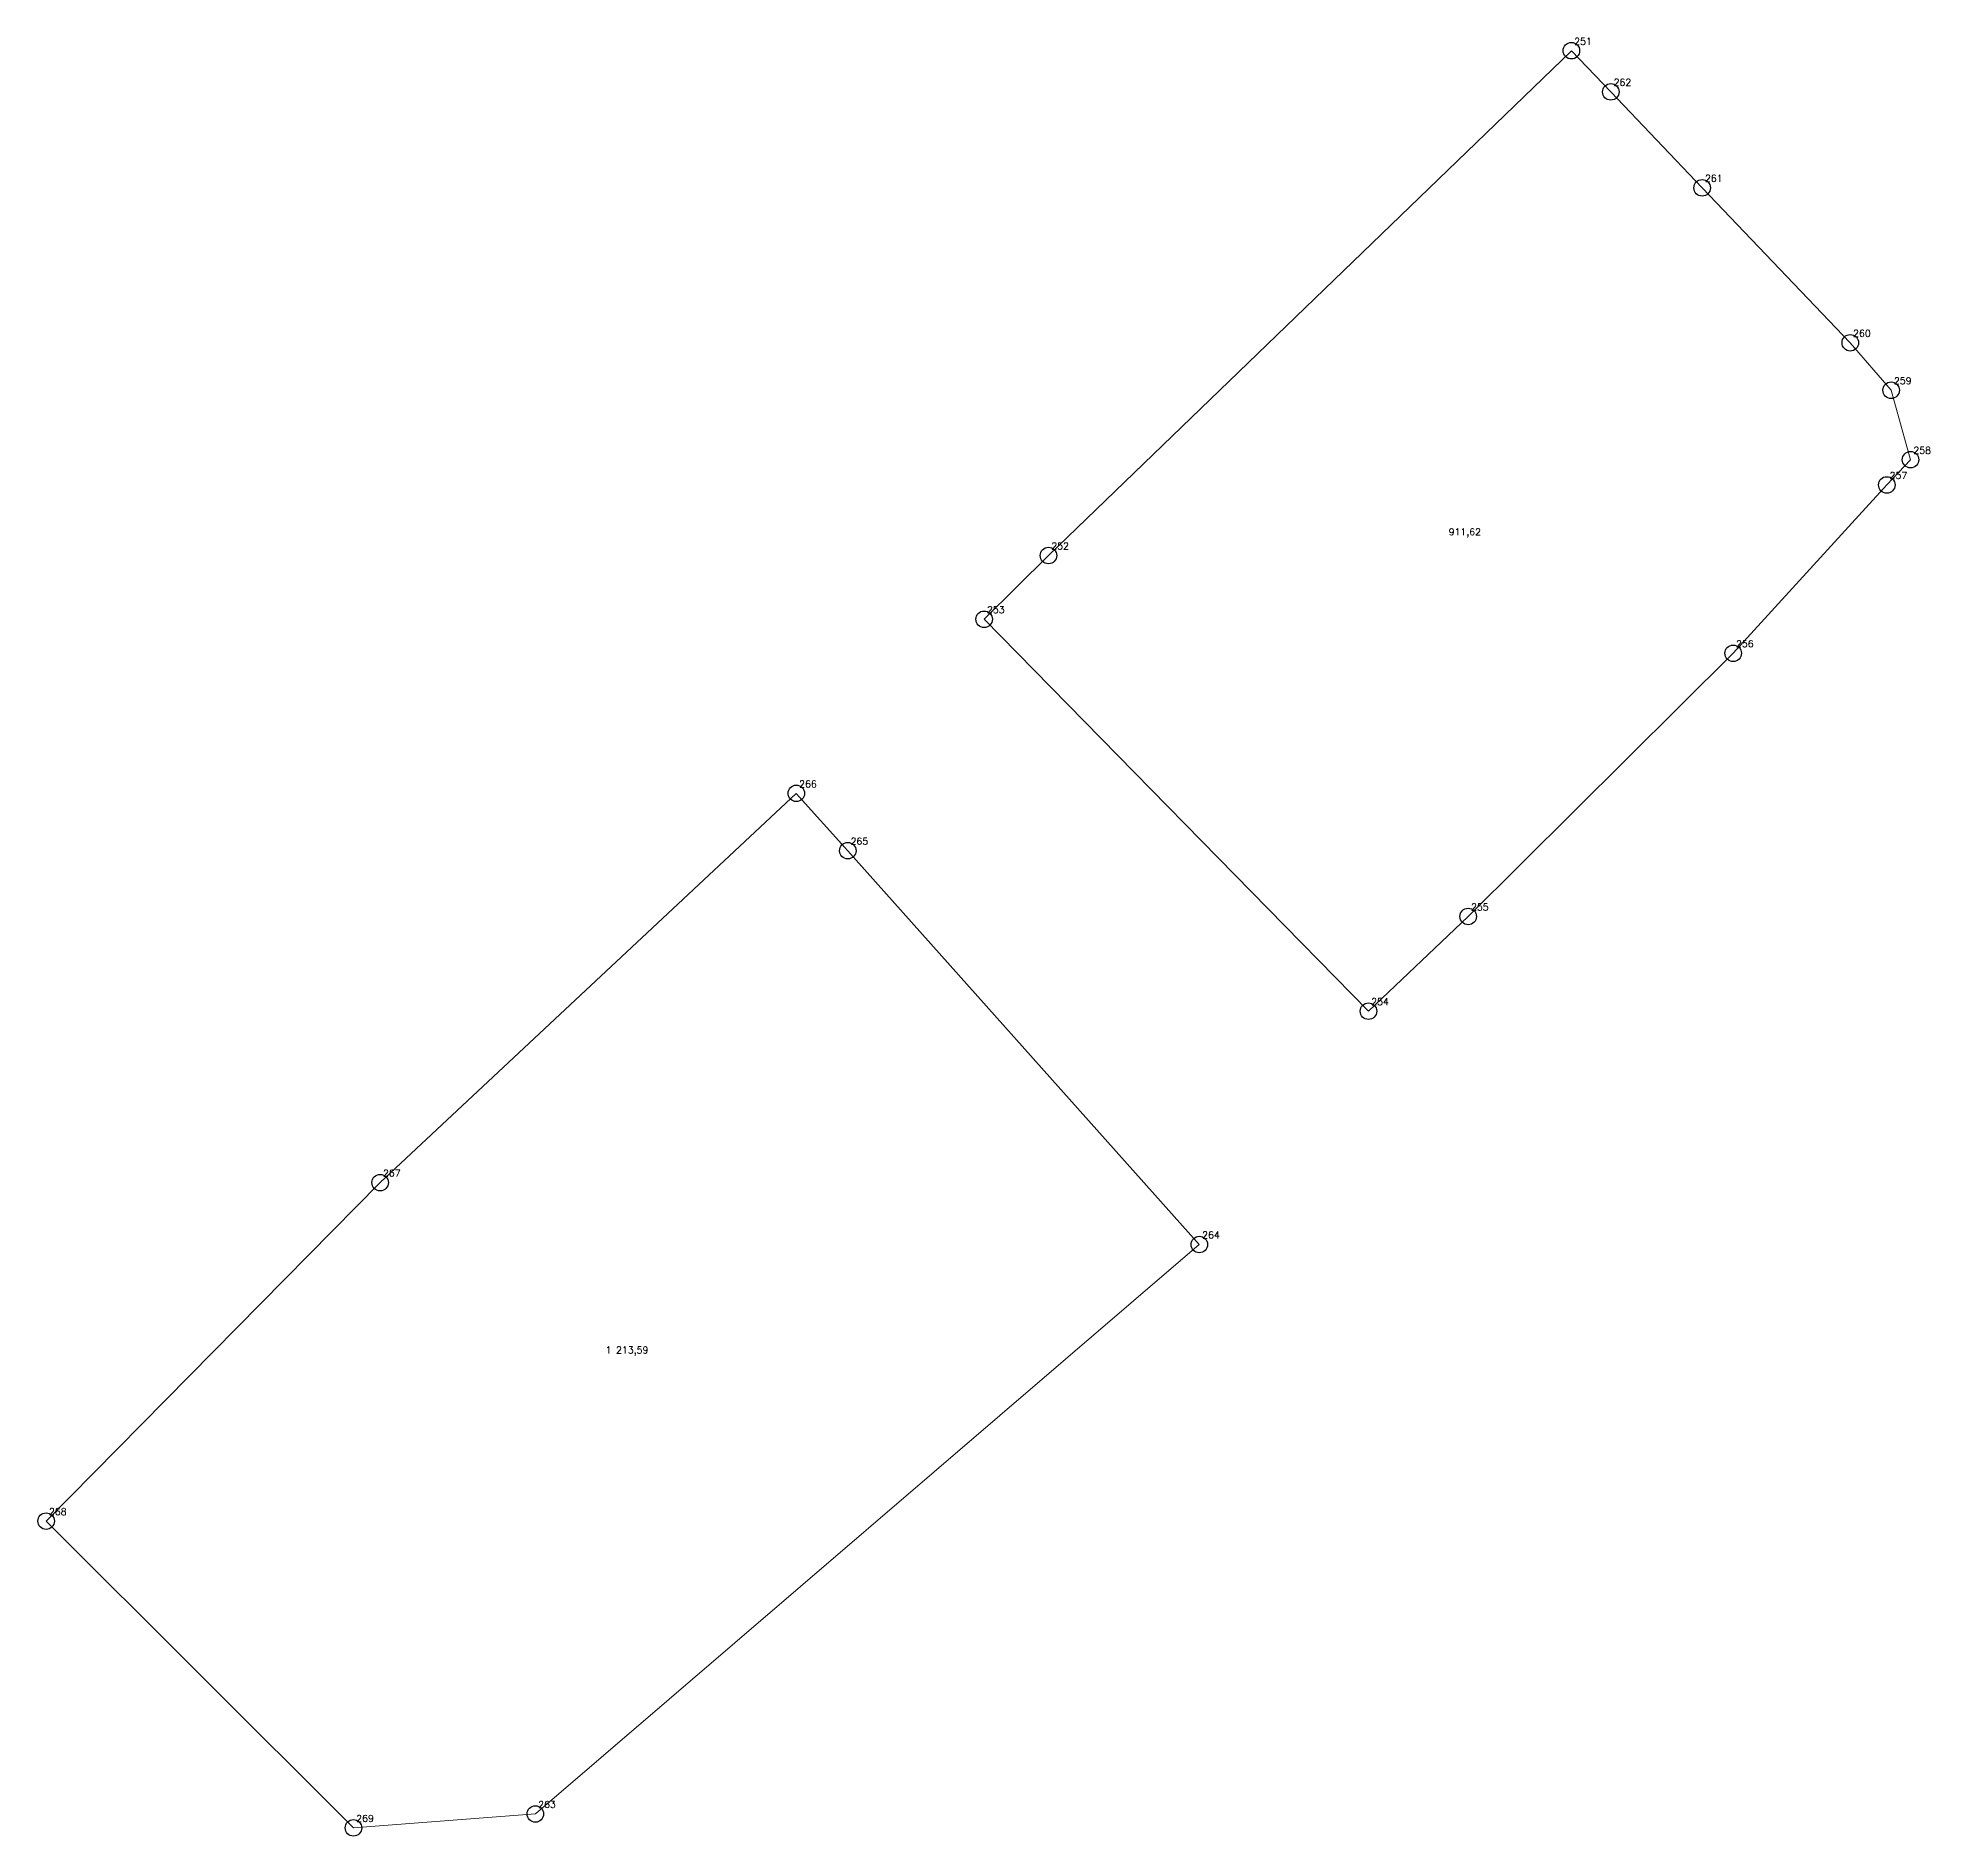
# Model space of a CAD drawing. Extents: x 1391578 to 1399811, y 355675 to 360827.
# Drawn here: x 1393767.9 to 1393853.9, y 358249.7 to 358331.5 of the extents above; entities that cross this region are included whole.
import ezdxf

# ---------------------------------------------------------------- set-up
doc = ezdxf.new("R2010")
doc.units = 0
doc.header["$PDMODE"] = 33
doc.header["$PDSIZE"] = 0.75
doc.layers.add('6 - утвержденные границы территорий окн', color=7, linetype='Continuous')
doc.styles.get("Standard").update_dxf_attribs({"font": 'simplex.shx'})

msp = doc.modelspace()

# ---------------------------------------------------------------- texts
at = {"layer": '6 - утвержденные границы территорий окн', "color": 7}
for s, p in [('251', (1393837.729, 358331.15)), ('262', (1393839.519, 358329.28)), ('261', (1393843.669, 358324.92)), ('260', (1393850.399, 358317.88)), ('259', (1393852.255, 358315.721)), ('258', (1393853.14, 358312.565)), ('257', (1393852.059, 358311.42)), ('911,62', (1393832.024, 358308.857)), ('252', (1393813.969, 358308.21)), ('253', (1393811.046, 358305.316)), ('256', (1393845.079, 358303.77)), ('266', (1393802.512, 358297.402)), ('265', (1393804.849, 358294.8)), ('255', (1393833.039, 358291.81)), ('254', (1393828.506, 358287.505)), ('267', (1393783.602, 358279.717)), ('264', (1393820.823, 358276.902)), ('1 213,59', (1393793.714, 358271.679)), ('268', (1393768.424, 358264.336)), ('263', (1393790.655, 358251.029)), ('269', (1393782.388, 358250.394))]:
    msp.add_text(s, height=0.3111, dxfattribs=at).set_placement(p)

# ---------------------------------------------------------------- linework, layer by layer
at = {"layer": '6 - утвержденные границы территорий окн', "color": 7, "lineweight": 20}
for points in [[(1393837.6, 358330.875), (1393839.39, 358329.005), (1393843.54, 358324.645), (1393850.27, 358317.605), (1393852.126, 358315.447), (1393853.011, 358312.291), (1393851.93, 358311.145), (1393844.95, 358303.495), (1393832.91, 358291.535), (1393828.377, 358287.231), (1393810.917, 358305.041), (1393813.84, 358307.935), (1393837.6, 358330.875)], [(1393790.526, 358250.754), (1393782.259, 358250.119), (1393768.295, 358264.061), (1393783.473, 358279.442), (1393802.383, 358297.128), (1393804.72, 358294.525), (1393820.693, 358276.628), (1393790.526, 358250.754)]]:
    msp.add_lwpolyline(points, close=True, dxfattribs=at)
at = {"layer": '6 - утвержденные границы территорий окн'}
for p in [(1393837.6, 358330.875), (1393839.39, 358329.005), (1393843.54, 358324.645), (1393850.27, 358317.605), (1393852.126, 358315.447), (1393853.011, 358312.291), (1393851.93, 358311.145), (1393813.84, 358307.935), (1393810.917, 358305.041), (1393844.95, 358303.495), (1393802.383, 358297.128), (1393804.72, 358294.525), (1393832.91, 358291.535), (1393828.377, 358287.231), (1393783.473, 358279.442), (1393820.693, 358276.628), (1393768.295, 358264.061), (1393782.259, 358250.119), (1393790.526, 358250.754)]:
    msp.add_point(p, dxfattribs=at)

msp.set_redraw_order([(e.dxf.handle, doc.entitydb.next_handle()) for e in msp.query("TEXT MTEXT ATTDEF DIMENSION ARC_DIMENSION")])  # texts and dimensions are drawn at this point

doc.saveas('drawing.dxf')
